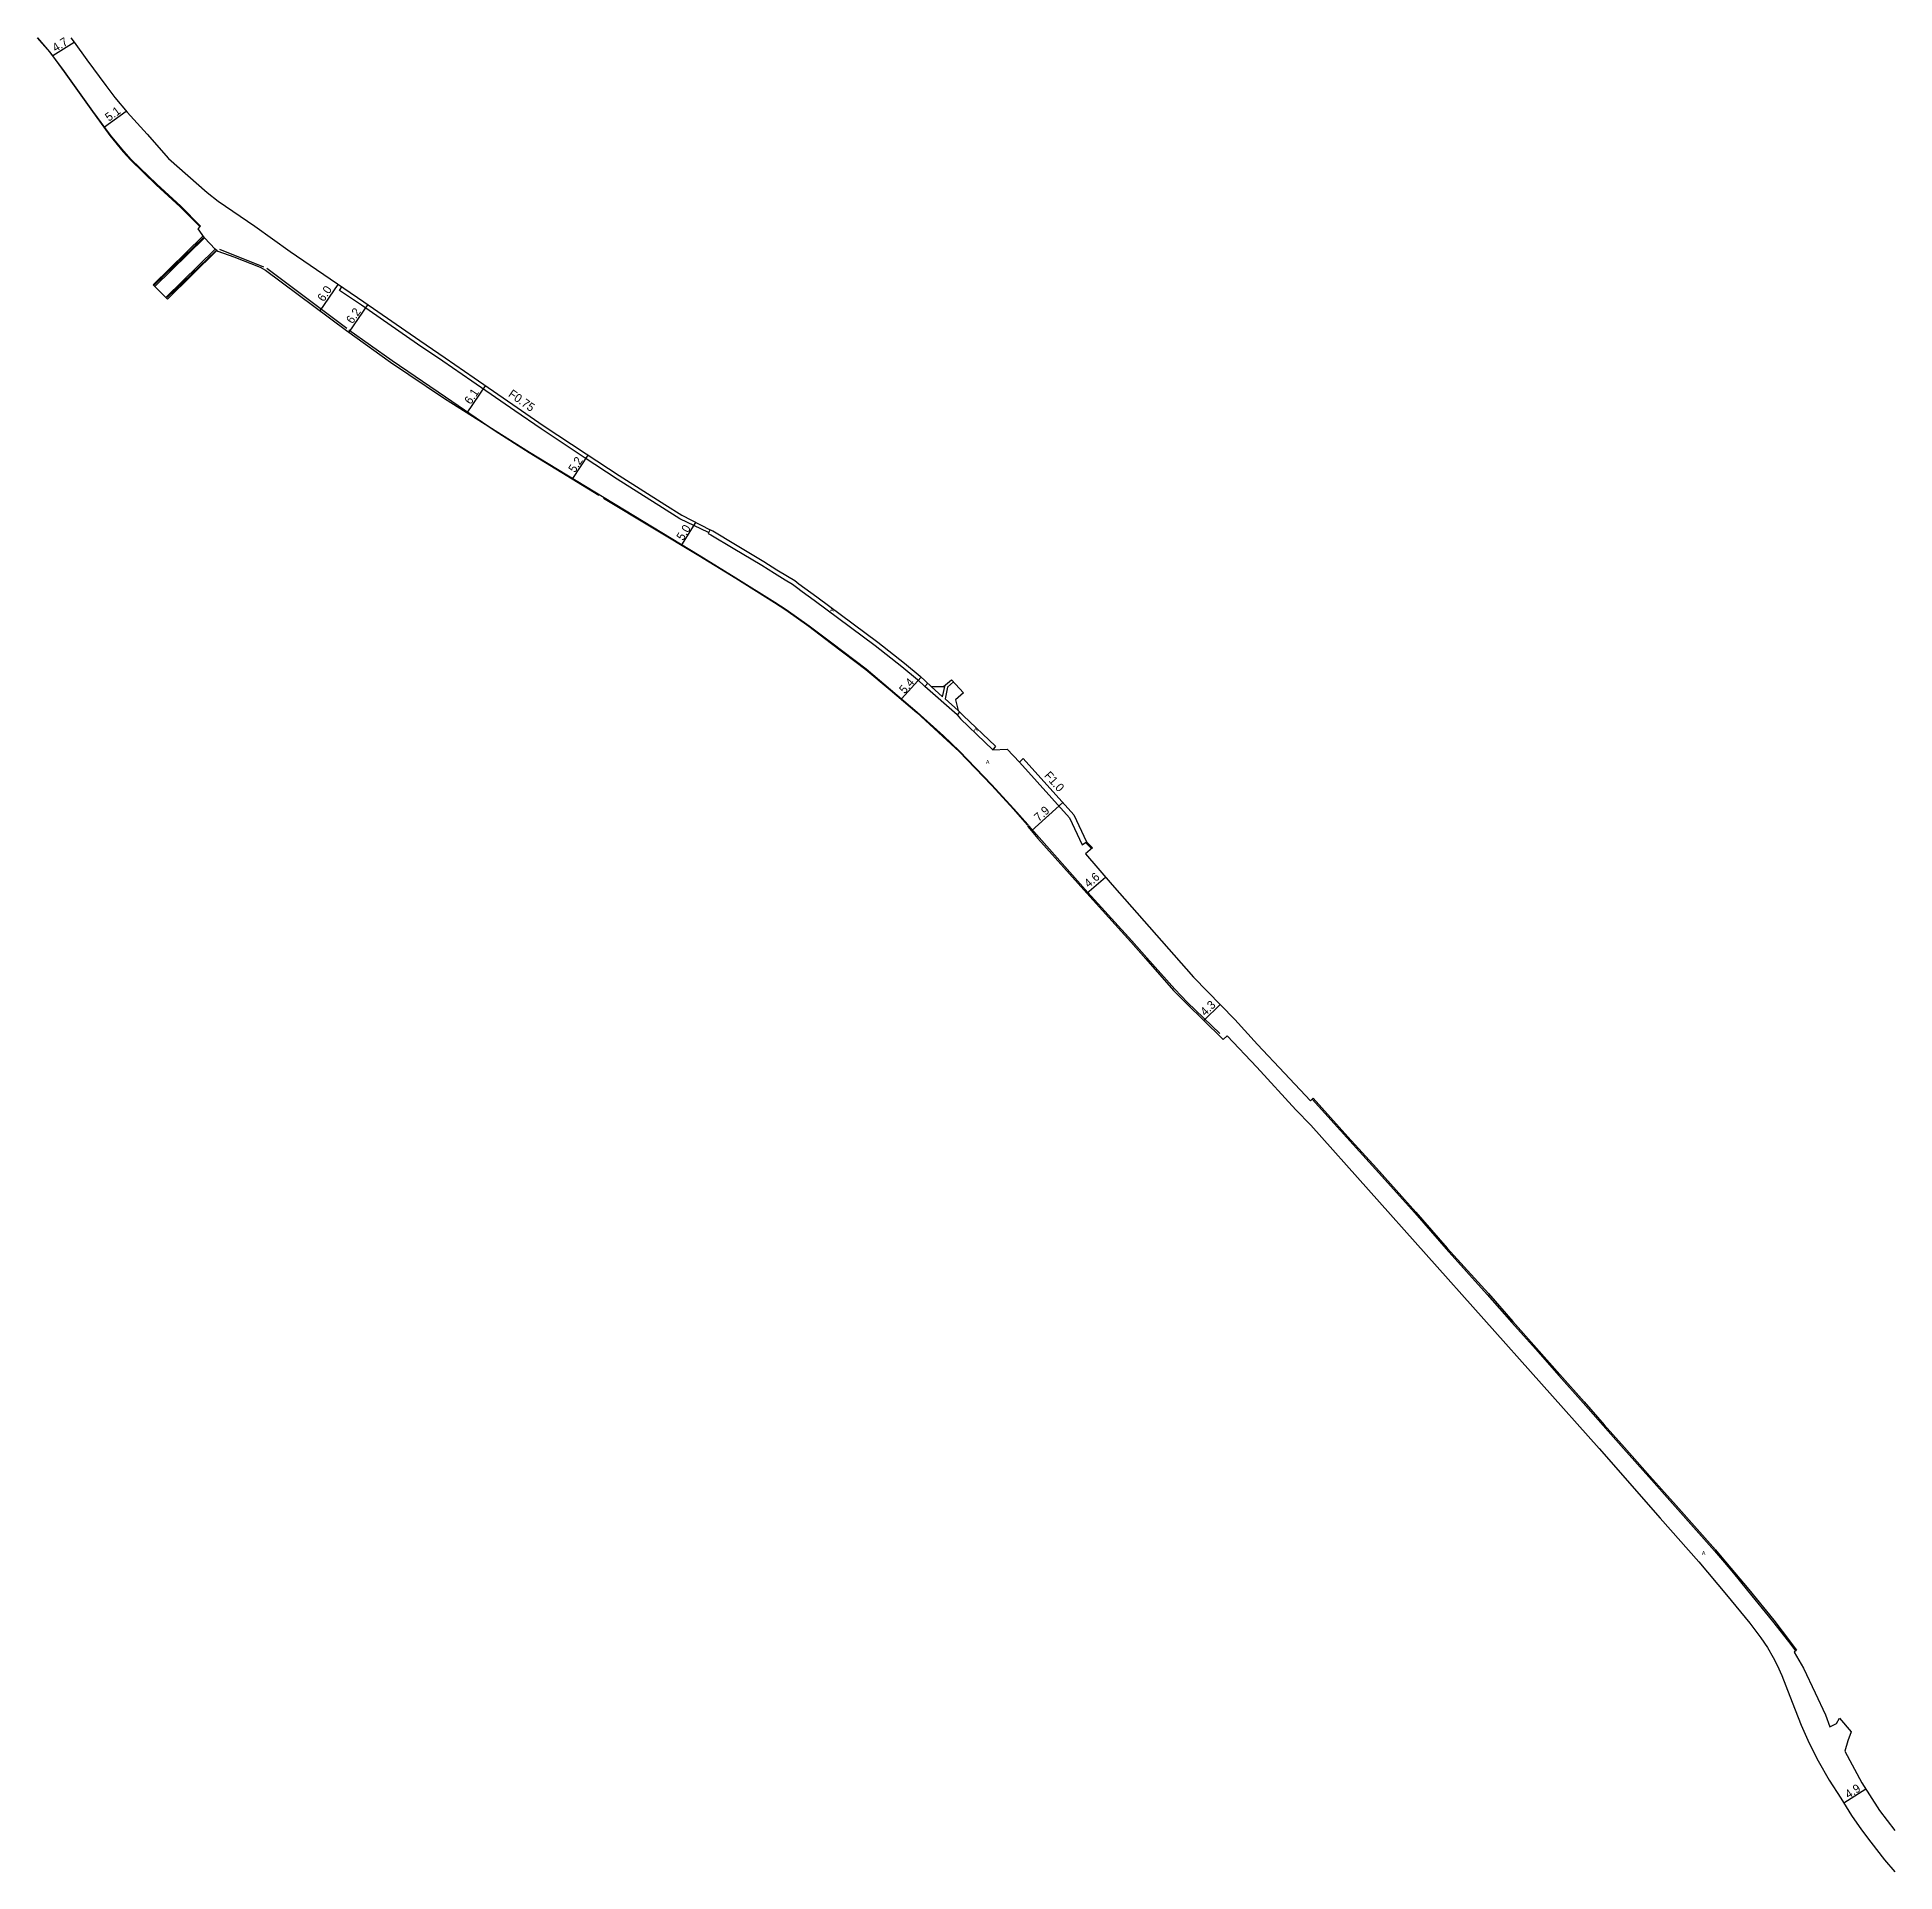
# Model space of a CAD drawing. Header units: metres. Extents: x -24000 to -20000, y -114000 to -111000.
# Drawn here: x -23548.1 to -23200, y -111343.7 to -110999.9 of the extents above; entities that cross this region are included whole.
import ezdxf

# ---------------------------------------------------------------- set-up
doc = ezdxf.new("R2010")
doc.units = ezdxf.units.M
doc.header["$LTSCALE"] = 2.5
for name, color, linetype in [('側溝・桝', 7, 'Continuous'), ('幅員', 7, 'Continuous'), ('歩道・分離帯・安全施設', 7, 'Continuous'), ('舗装', 7, 'Continuous'), ('道路', 7, 'Continuous')]:
    doc.layers.add(name, color=color, linetype=linetype)
doc.styles.get("Standard").update_dxf_attribs({"font": ''})
doc.styles.add('YOKO_DECO', font='')
doc.styles.get('Standard').set_extended_font_data('@MS PGothic')
doc.styles.get('YOKO_DECO').set_extended_font_data('MS PGothic')

msp = doc.modelspace()

# ---------------------------------------------------------------- texts
at = {"layer": '側溝・桝'}
for s, rotation, p in [('F0.75', 325, (-23459.95, -111067.09)), ('F1.0', 312, (-23359.49, -111138.35))]:
    msp.add_text(s, height=1.6, rotation=rotation, dxfattribs=at).set_placement(p)
at = {"layer": '幅員'}
for s, rotation, p in [('4.7', 32, (-23544.63, -111002.71)), ('5.1', 36, (-23534.64, -111015.74)), ('6.0', 56, (-23494.4, -111049.57)), ('6.2', 55, (-23489.02, -111053.71)), ('6.1', 56, (-23466.86, -111068.83)), ('5.2', 57, (-23447.35, -111081.62)), ('5.0', 58, (-23427.07, -111094.35)), ('5.4', 48, (-23385.56, -111123.05)), ('7.9', 42, (-23360.41, -111146.97)), ('4.6', 40, (-23351.08, -111159.37)), ('4.3', 44, (-23329.22, -111183.42)), ('4.9', 33, (-23208.7, -111330.06))]:
    msp.add_text(s, height=1.6, rotation=rotation, dxfattribs=at).set_placement(p)
at = {"layer": '舗装', "style": 'YOKO_DECO'}
for p in [(-23399.53, -111107.55, 182.69), (-23372.56, -111129.95, 181.8), (-23370.33, -111136.11, 181.41), (-23236.18, -111284.37, 176.62)]:
    msp.add_text('A', height=0.75, dxfattribs=at).set_placement(p)

# ---------------------------------------------------------------- linework, layer by layer
at = {"layer": '側溝・桝'}
for points in [[(-23422.29, -111092.72), (-23427.66, -111090.14), (-23430.91, -111088.09), (-23439.44, -111082.7), (-23445.62, -111078.64), (-23453.68, -111073.28), (-23458.6, -111069.89), (-23466.67, -111064.36), (-23472.1, -111060.59), (-23476.83, -111057.38), (-23487.34, -111050.12), (-23491.42, -111047.33), (-23490.98, -111046.69)], [(-23375.73, -111126.88), (-23381.76, -111121.54)], [(-23380.56, -111121.57), (-23378.44, -111123.48), (-23377.97, -111121.31)], [(-23376.41, -111120.67), (-23377.5, -111121.68), (-23377.97, -111123.9), (-23375.54, -111126.09)], [(-23364.05, -111135.77), (-23354.68, -111146.19), (-23352.3, -111151.25), (-23351.48, -111150.67)], [(-23309.17, -111198.93), (-23302.66, -111206.12), (-23297.34, -111212.02), (-23289.93, -111220.23), (-23284.09, -111226.98), (-23280.24, -111231.18), (-23276.37, -111235.53), (-23271.8, -111240.74), (-23267.32, -111245.73), (-23262.99, -111250.69), (-23258.4, -111255.83), (-23254.63, -111260.1), (-23250.87, -111264.39), (-23246.11, -111269.71), (-23241.19, -111275.22), (-23233.8, -111283.55), (-23231.91, -111285.76), (-23230.23, -111287.77), (-23227.58, -111291), (-23222.91, -111296.72), (-23219.91, -111300.56), (-23218.6, -111302.33)]]:
    msp.add_lwpolyline(points, dxfattribs=at)
at = {"layer": '幅員'}
for points in [[(-23545.15, -111003.33), (-23541.15, -111000.79)], [(-23535.5, -111016.7), (-23531.42, -111013.71)], [(-23495.06, -111051.15), (-23491.67, -111046.22)], [(-23489.64, -111055.16), (-23486.11, -111050.03)], [(-23467.52, -111070.27), (-23464.06, -111065.21)], [(-23447.69, -111082.61), (-23444.82, -111078.24)], [(-23427.28, -111095.01), (-23424.66, -111090.81)], [(-23386.12, -111123.86), (-23382.45, -111119.84)], [(-23361.79, -111148.61), (-23355.92, -111143.33)], [(-23351.4, -111160.31), (-23347.89, -111157.32)], [(-23329.48, -111184.16), (-23326.41, -111181.17)], [(-23209.57, -111330.82), (-23205.45, -111328.18)]]:
    msp.add_lwpolyline(points, dxfattribs=at)
at = {"layer": '歩道・分離帯・安全施設'}
for points in [[(-23548.1, -111000), (-23545.75, -111002.66), (-23543.02, -111006.35), (-23537.74, -111013.83), (-23534.45, -111018.3), (-23531.96, -111021.33), (-23530.58, -111022.88), (-23525.81, -111027.54), (-23521.3, -111031.65), (-23517.64, -111035.34)], [(-23517.01, -111037.48), (-23526.16, -111046.35)], [(-23523.71, -111048.68), (-23514.69, -111039.96)], [(-23513.92, -111039.59), (-23505.67, -111042.91)], [(-23505.08, -111043.18), (-23490.08, -111054.42)], [(-23489.71, -111054.72), (-23481.6, -111060.46), (-23471.61, -111067.3), (-23462.25, -111073.67), (-23455.88, -111077.68), (-23442.82, -111085.69)], [(-23441.96, -111086.26), (-23424.11, -111097.04), (-23417.2, -111101.28), (-23409.96, -111105.82), (-23407.78, -111107.21), (-23403.49, -111110.26), (-23399.26, -111113.48), (-23392.82, -111118.37), (-23388.24, -111122.17), (-23383.24, -111126.45), (-23378.37, -111130.92), (-23375.36, -111133.75), (-23369.3, -111140.08), (-23365.16, -111144.58), (-23362.56, -111147.49)], [(-23422.01, -111092.16), (-23422.37, -111092.87), (-23421.87, -111093.11), (-23417.65, -111095.66), (-23412.33, -111098.85), (-23409.93, -111100.35), (-23407.91, -111101.55), (-23406.59, -111102.39), (-23405.82, -111102.94), (-23404.73, -111103.76), (-23402.48, -111105.41), (-23395.67, -111110.44), (-23391.04, -111113.89), (-23386.07, -111117.83), (-23383.16, -111120.26), (-23381.76, -111121.54), (-23381.23, -111120.95)], [(-23422.01, -111092.16), (-23422.37, -111092.87), (-23421.87, -111093.11), (-23417.65, -111095.66), (-23412.33, -111098.85), (-23409.93, -111100.35), (-23407.91, -111101.55), (-23406.59, -111102.39), (-23405.82, -111102.94), (-23404.73, -111103.76), (-23402.48, -111105.41), (-23395.67, -111110.44), (-23391.04, -111113.89), (-23386.07, -111117.83), (-23383.16, -111120.26), (-23381.76, -111121.54), (-23381.23, -111120.95)], [(-23375.26, -111126.36), (-23375.73, -111126.88), (-23375.05, -111127.62), (-23368.99, -111133.43)], [(-23375.26, -111126.36), (-23375.73, -111126.88), (-23375.05, -111127.62), (-23368.99, -111133.43)], [(-23362.25, -111147.66), (-23360.36, -111149.85), (-23351.2, -111160.18), (-23342.95, -111169.26), (-23340.17, -111172.44), (-23334.9, -111178.32), (-23332.53, -111180.78), (-23326.51, -111186.63)], [(-23350.52, -111151.9), (-23351.56, -111150.9)]]:
    msp.add_lwpolyline(points, dxfattribs=at)
at = {"layer": '舗装'}
for points in [[(-23514.71, -111039.59), (-23516.71, -111037.48)], [(-23523.98, -111048.67), (-23526.03, -111046.58)]]:
    msp.add_lwpolyline(points, dxfattribs=at)
at = {"layer": '道路'}
for points in [[(-23526.03, -111046.58), (-23516.71, -111037.48), (-23517.9, -111035.77), (-23517.51, -111035.27), (-23521.18, -111031.57), (-23525.7, -111027.42), (-23530.5, -111022.81), (-23531.87, -111021.26), (-23534.37, -111018.24), (-23537.66, -111013.76), (-23542.95, -111006.3), (-23545.7, -111002.59), (-23547.99, -111000)], [(-23541.76, -111000), (-23541.15, -111000.79), (-23538.76, -111004.11), (-23535.22, -111008.91), (-23533.55, -111011.19), (-23531.24, -111013.93), (-23527.48, -111018.04), (-23523.48, -111022.63), (-23516.23, -111028.99), (-23514.16, -111030.61), (-23507.32, -111035.28)], [(-23507.32, -111035.28), (-23500.67, -111040.05), (-23486.9, -111049.49), (-23476.39, -111056.74), (-23471.67, -111059.96), (-23466.23, -111063.72), (-23458.16, -111069.26), (-23453.25, -111072.64), (-23445.2, -111077.99), (-23439.03, -111082.05), (-23430.49, -111087.44), (-23427.28, -111089.47), (-23421.97, -111092.18), (-23421.49, -111092.42), (-23417.24, -111094.98), (-23411.91, -111098.17), (-23409.51, -111099.67), (-23407.49, -111100.88), (-23406.15, -111101.73), (-23405.36, -111102.3), (-23404.26, -111103.12), (-23402.01, -111104.77), (-23395.2, -111109.8), (-23390.56, -111113.26), (-23385.56, -111117.22), (-23382.64, -111119.66), (-23380.56, -111121.57), (-23378.28, -111121.58), (-23376.76, -111120.29)], [(-23523.98, -111048.67), (-23514.71, -111039.59), (-23514.21, -111039.98), (-23511.22, -111041.01), (-23506.33, -111042.96), (-23505.34, -111043.54), (-23490.11, -111054.82), (-23481.88, -111060.8), (-23471.76, -111067.59), (-23455.85, -111077.65), (-23424.07, -111096.96), (-23417.16, -111101.2), (-23409.9, -111105.73), (-23407.72, -111107.12), (-23403.44, -111110.18), (-23399.19, -111113.39), (-23392.75, -111118.27), (-23388.19, -111122.1), (-23383.18, -111126.37), (-23378.27, -111130.84), (-23375.28, -111133.67), (-23369.23, -111140), (-23365.06, -111144.51), (-23362.48, -111147.41), (-23362.45, -111147.83), (-23360.56, -111150.07), (-23351.4, -111160.31), (-23343.17, -111169.42), (-23340.36, -111172.6), (-23335.15, -111178.52), (-23332.75, -111180.97), (-23326.1, -111187.45), (-23325.83, -111187.72), (-23325.12, -111187.02), (-23319.56, -111192.91), (-23312.22, -111200.9), (-23309.42, -111203.76), (-23255.43, -111264.36), (-23243.95, -111277.44), (-23236.73, -111285.61), (-23231.53, -111291.82), (-23227.15, -111297.14), (-23225.13, -111299.87), (-23223.86, -111301.68), (-23222.79, -111303.53), (-23222.05, -111304.99), (-23221.2, -111306.91), (-23219.65, -111310.79), (-23218.65, -111313.36), (-23217.55, -111316.23), (-23216.04, -111319.61), (-23214.34, -111322.94), (-23212.28, -111326.51), (-23210.13, -111329.91), (-23208.1, -111333.16), (-23206.22, -111335.83), (-23204.51, -111338.13), (-23201.93, -111341.47), (-23200, -111343.72)], [(-23523.98, -111048.67), (-23526.03, -111046.58)], [(-23376.76, -111120.29), (-23374.54, -111122.73)], [(-23374.54, -111122.73), (-23375.99, -111124.08), (-23375.54, -111126.09), (-23375.22, -111126.4), (-23374.61, -111126.98), (-23368.54, -111132.72), (-23368.99, -111133.43), (-23366.31, -111133.31), (-23364.05, -111135.77), (-23363.34, -111135.09), (-23353.85, -111145.64), (-23351.48, -111150.67), (-23350.34, -111151.8)], [(-23350.34, -111151.8), (-23351.64, -111152.91), (-23346.69, -111158.74), (-23331.41, -111176.02), (-23323.69, -111183.97), (-23319.4, -111188.67), (-23314.37, -111194.05), (-23309.48, -111199.22), (-23308.99, -111198.75), (-23302.47, -111205.95), (-23297.15, -111211.85), (-23289.74, -111220.06), (-23283.9, -111226.81), (-23280.05, -111231.01), (-23276.17, -111235.35), (-23271.61, -111240.57), (-23267.13, -111245.56), (-23262.8, -111250.52), (-23258.21, -111255.65), (-23254.44, -111259.93), (-23250.68, -111264.22), (-23245.92, -111269.54), (-23241, -111275.05), (-23233.61, -111283.38), (-23231.71, -111285.6), (-23230.03, -111287.61), (-23227.38, -111290.83), (-23222.7, -111296.56), (-23219.71, -111300.4), (-23218.4, -111302.16), (-23218.84, -111302.53), (-23217.11, -111305.56), (-23214.96, -111310.19), (-23212.99, -111314.27), (-23212.2, -111316.55), (-23210.91, -111315.91), (-23210.38, -111314.95)], [(-23210.38, -111314.95), (-23208.19, -111317.48)], [(-23208.19, -111317.48), (-23208.81, -111319.15), (-23209.38, -111321.12), (-23206.19, -111327.02), (-23202.88, -111332.2), (-23200, -111335.97)]]:
    msp.add_lwpolyline(points, dxfattribs=at)
for points in [[(-23517.03, -111037.15), (-23526.34, -111046.26), (-23526.03, -111046.58), (-23516.71, -111037.48)], [(-23523.98, -111048.67), (-23526.03, -111046.58), (-23516.71, -111037.48), (-23514.71, -111039.59)], [(-23514.71, -111039.59), (-23523.98, -111048.67), (-23523.7, -111048.96), (-23514.42, -111039.88)]]:
    msp.add_lwpolyline(points, close=True, dxfattribs=at)

msp.set_redraw_order([(e.dxf.handle, doc.entitydb.next_handle()) for e in msp.query("TEXT MTEXT ATTDEF DIMENSION ARC_DIMENSION")])  # texts and dimensions are drawn at this point

doc.saveas('drawing.dxf')
